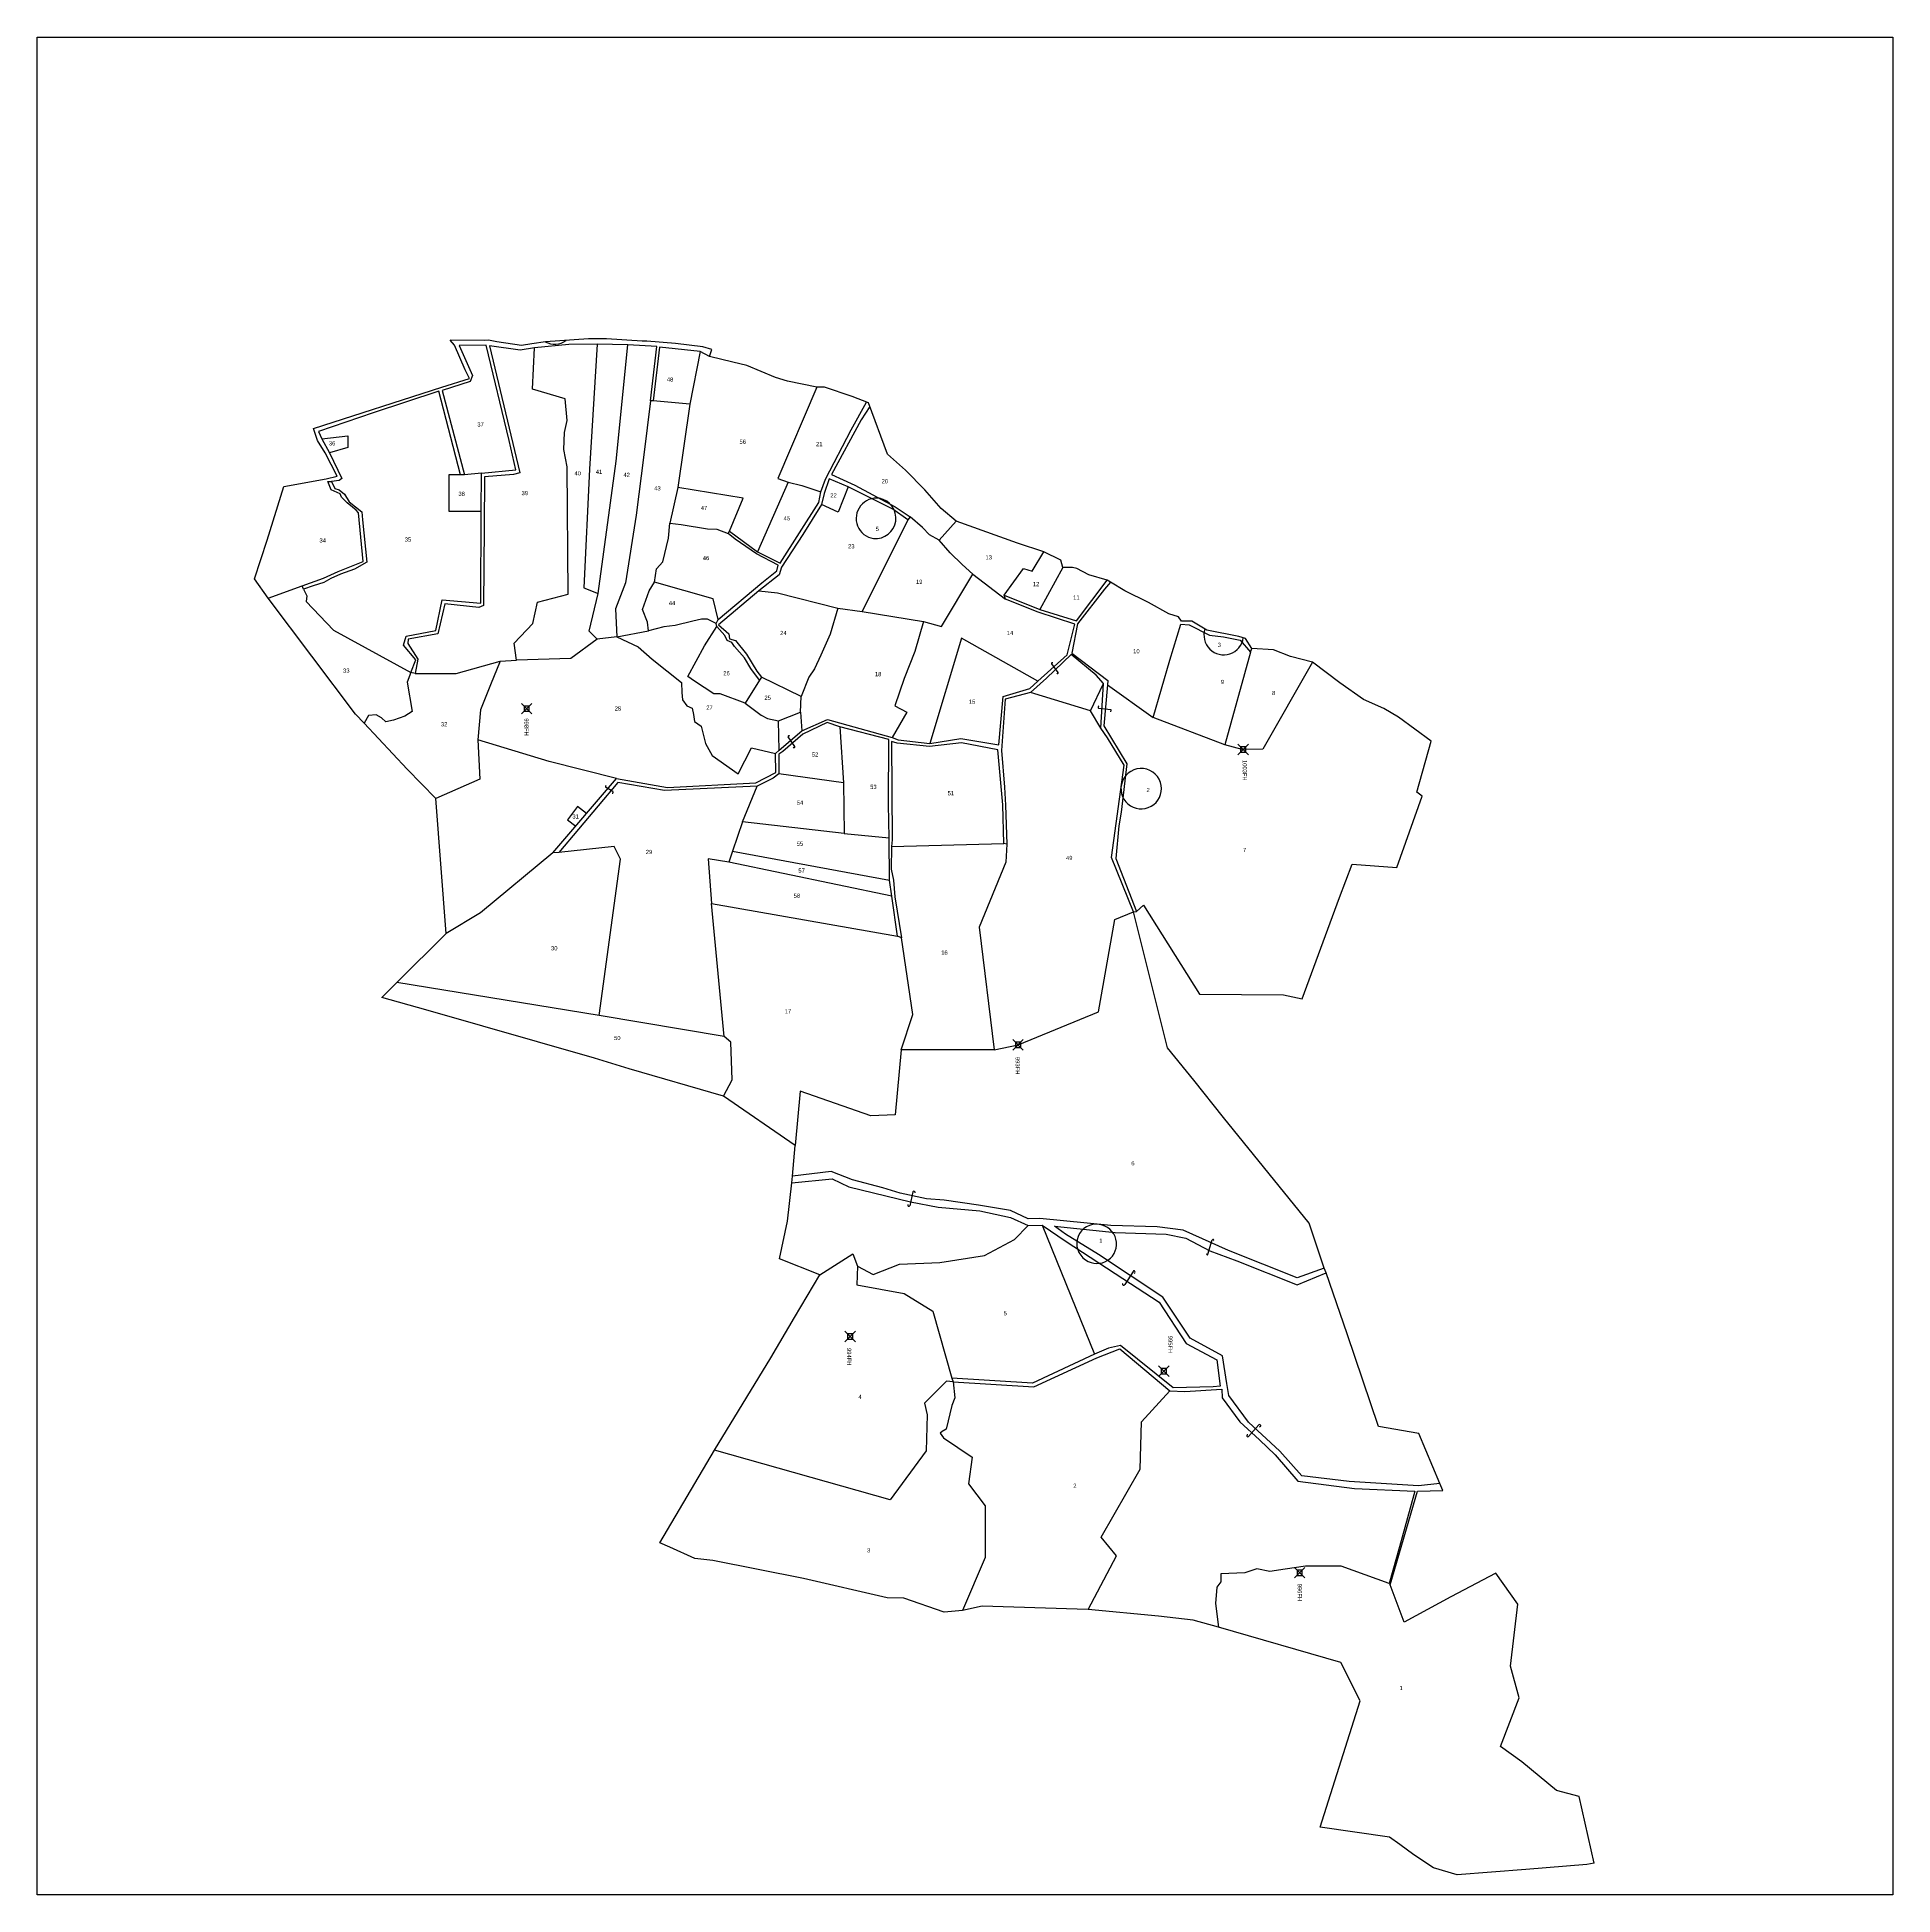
# Model space of a CAD drawing. Extents: x 149220 to 150985, y 177779 to 179546.
import ezdxf

# ---------------------------------------------------------------- set-up
doc = ezdxf.new("R2010")
doc.units = 0
doc.header["$MEASUREMENT"] = 0
doc.header["$PDMODE"] = 67
doc.header["$PDSIZE"] = 5
for name, color, linetype in [('BORDER-B', 3, 'CONTINUOUS'), ('IMAGE', 7, 'CONTINUOUS'), ('LINK', 4, 'CONTINUOUS'), ('NO', 1, 'CONTINUOUS'), ('PARCEL', 6, 'CONTINUOUS'), ('ROAD', 2, 'CONTINUOUS'), ('TRIG-P', 2, 'CONTINUOUS'), ('TRIG-T', 1, 'CONTINUOUS')]:
    doc.layers.add(name, color=color, linetype=linetype)
picture_1 = doc.add_image_def('image1.tif', size_in_pixel=(8329, 8338))

msp = doc.modelspace()

# ---------------------------------------------------------------- linework, layer by layer
at = {"layer": 'BORDER-B'}
for points in [[(150506.3, 177833.8), (150440.5, 177843.5), (150478.4, 177963.8), (150460, 178000), (150343.8, 178033.7), (150319.6, 178040.5), (150286.5, 178044.2), (150219.8, 178050.5), (150209.2, 178051), (150118.8, 178053.6), (150100, 178049.6), (150082.7, 178048.1), (150044.3, 178061.2), (150028.6, 178061.7), (149948.9, 178079.9), (149862.5, 178097.3), (149845.4, 178099), (149821.6, 178109.7), (149812.2, 178113.9), (149864.2, 178202), (149917.8, 178290.1), (149940.4, 178328.4), (149964.3, 178368.8), (149925.9, 178384.1), (149933.6, 178419.9), (149937.9, 178456.5), (149938.3, 178462.9), (149940.8, 178491.8), (149872.7, 178539), (149782.9, 178565), (149750.2, 178575.1), (149589.7, 178621.1), (149547.6, 178632.6), (149562, 178647.1), (149608.9, 178693.5), (149599.1, 178822), (149571.8, 178850.1), (149530.8, 178893.8), (149522.7, 178902.3), (149439.7, 179012.6), (149426.5, 179030.9), (149438.8, 179067.9), (149454.6, 179119), (149494.7, 179126), (149505.1, 179128.8), (149493.8, 179150.9), (149486.7, 179162.7), (149482.7, 179174.1), (149604.8, 179213.4), (149631.1, 179221.6), (149627.1, 179229.8), (149617, 179253.3), (149612.8, 179258.2)], [(149861.6, 179249.2), (149853.1, 179251.8), (149827.1, 179254.8), (149799.7, 179257.1), (149795.3, 179257.1), (149761.4, 179259.2), (149744.5, 179259.2), (149703.3, 179256.6), (149690.6, 179254.5), (149680.6, 179252.9), (149657.3, 179256.5), (149649.1, 179258.2), (149645.2, 179257.6), (149612.8, 179258.2)], [(150546.1, 178876.6), (150546.1, 178876.6), (150514.9, 178899.4), (150501.1, 178907.7), (150481.5, 178916.1), (150459, 178932.2), (150433, 178951.7), (150412.1, 178957.2), (150396, 178963.6), (150375.5, 178964.9), (150369.4, 178974.2), (150362.9, 178976.2), (150332.7, 178982.3), (150318.3, 178990.6), (150308.6, 178990.6), (150305.5, 178994.9), (150296.5, 178997.8), (150277.2, 179008.4), (150254.7, 179019.6), (150240.9, 179027.7), (150240.9, 179027.7), (150237.7, 179029.9), (150220.3, 179034.7), (150208.8, 179040.8), (150204.9, 179041.8), (150195.6, 179041.8), (150193.7, 179048.9), (150177.6, 179056.6), (150152.5, 179064.9), (150135.8, 179071), (150094.1, 179085.8), (150079.9, 179098), (150064.2, 179115.7), (150045.9, 179134.3), (150028.8, 179149.7), (150010.6, 179198.4), (149995.2, 179204.5), (149968.9, 179213.2), (149961.5, 179213.2), (149933.8, 179219), (149922.3, 179222.5), (149895, 179234.1), (149881.5, 179237), (149859.6, 179242.4), (149861.6, 179249.2)], [(150701, 177809.1), (150686.9, 177872.5), (150665.3, 177878.4), (150632.2, 177905.5), (150612, 177920.3), (150629.8, 177966.6), (150621.4, 177996.6), (150628.3, 178055.7), (150607.6, 178085.2), (150564.7, 178062.6), (150520.4, 178038.5), (150507.1, 178073.9), (150532.9, 178163.2), (150557, 178163.6), (150554.3, 178170.4), (150534.4, 178218.1), (150495.9, 178224.6), (150466.1, 178312.8), (150446.1, 178370.8), (150444.2, 178375.3), (150430, 178418.1), (150348.3, 178518.5), (150320.1, 178554), (150295.1, 178584.8), (150262.7, 178714.2), (150265.7, 178714.6), (150272.2, 178720.7), (150325.7, 178636), (150405.5, 178635.2), (150423.4, 178631.4), (150458.9, 178728), (150470.7, 178759.5), (150513.4, 178756.4), (150537.5, 178824.3), (150532.2, 178828.2), (150546.1, 178876.6)], [(150701, 177809.1), (150694.1, 177807.8), (150635.9, 177803.1), (150570.8, 177798.1), (150548.2, 177804.7), (150529.5, 177817.2), (150516.3, 177826.9), (150506.3, 177833.8)]]:
    msp.add_lwpolyline(points, dxfattribs=at)
at = {"layer": 'LINK'}
for points in [[(150191, 178941.9), (150185, 178950)], [(150241.3, 178906.4), (150229.8, 178907.8)], [(149940.7, 178871.5), (149934.2, 178880.7)], [(149767.5, 178828.7), (149760.6, 178832.7)], [(150052.8, 178447.8), (150050, 178434.5)], [(150333.6, 178388.6), (150337.6, 178402.2)], [(150262.4, 178372.2), (150254.5, 178359.6)], [(150382.2, 178226.3), (150372.1, 178215)]]:
    msp.add_lwpolyline(points, dxfattribs=at)
for centre, radius, start, end in [((150185.5, 178950.5), 0.687, 42.5618, 224.8504), ((150190.4, 178941.6), 0.658, 210.286, 24.4951), ((150230.2, 178908.8), 1.06, 108.6925, 248.2903), ((150241, 178905.7), 0.781, 246.109, 64.1744), ((149935, 178881), 0.851, 22.6437, 200.9304), ((149939.9, 178871.2), 0.853, 213.5539, 21.9286), ((149761.2, 178833.3), 0.848, 87.714, 226.475), ((149767, 178828), 0.86, 257.2357, 49.6008), ((150053.9, 178447.2), 1.21, 339.4543, 152.8562), ((150049.1, 178435.2), 1.11, 142.7321, 324.4459), ((150333, 178388.5), 0.658, 134.3593, 8.7961), ((150338.3, 178401.7), 0.839, 324.631, 143.354), ((150263.3, 178371.6), 1.06, 281.0176, 146.4011), ((150253.5, 178360), 1.05, 130.6301, 335.6701), ((150371.5, 178215.8), 0.996, 90, 306.895), ((150382.8, 178225.4), 1.06, 270, 124.2289)]:
    msp.add_arc(centre, radius, start, end, dxfattribs=at)
at = {"layer": 'PARCEL'}
for points in [[(149752.6, 179254.4), (149745.3, 179135.3), (149739.8, 179022.3), (149753.4, 179017.2)], [(149771.2, 178975.7), (149752.5, 178973.6), (149744.9, 178981.2), (149753.4, 179017.2), (149770.8, 179143), (149781.7, 179253.5)], [(149752.5, 178973.6), (149727.5, 178955.3), (149675.8, 178953.7), (149673.7, 178969.7), (149691.5, 178988.4), (149695.8, 179008.7), (149725, 179016.3), (149724.1, 179137.5), (149720.8, 179154), (149721.6, 179170.1), (149724.1, 179181.5), (149722, 179202.3), (149691.1, 179211.6), (149693.1, 179250.7)], [(149850.5, 179247.3), (149840.7, 179197.2), (149806, 179200.4)], [(149803.3, 179200.4), (149797, 179148.9), (149789.8, 179091.7), (149779.7, 179027.3), (149769.9, 179002.4), (149771.2, 178975.7), (149801.3, 178981.6), (149800.4, 178989.7), (149795.8, 179001.9), (149802.1, 179019.7), (149807.2, 179027.8), (149808.9, 179040.5), (149815.2, 179047.3), (149820.3, 179069.7), (149821.6, 179084.1)], [(149961.5, 179213.2), (149924.6, 179126.4), (149934.3, 179123.1), (149947.4, 179119.7), (149965.3, 179113.8)], [(149840.7, 179197.2), (149829.2, 179118)], [(149490.8, 179164.3), (149515.5, 179167), (149515.5, 179156), (149497.9, 179151)], [(149622.6, 179130), (149611.4, 179129.8), (149611.4, 179095.5), (149642.3, 179095.3)], [(149642.6, 179131.6), (149626.3, 179130)], [(149878.5, 179076.5), (149891.5, 179107.8), (149829.2, 179118), (149821.6, 179084.1), (149832.6, 179082.8), (149857.6, 179078.6), (149866.5, 179078.2), (149877.1, 179074.3)], [(149934.3, 179123.1), (149905, 179056.6)], [(149991.5, 179118.6), (149981.8, 179094.3), (149965.9, 179101.6)], [(150048.1, 179087.1), (150004.8, 179000)], [(150109.9, 179035.6), (150099.7, 179044.5), (150088.3, 179055.9), (150078.1, 179067.8), (150068.8, 179072.9), (150062, 179079.7), (150050.4, 179089.9)], [(150094.1, 179085.8), (150078.1, 179067.8)], [(150139.9, 179015.6), (150158.2, 179040.7), (150166.3, 179038.2), (150177.6, 179056.6)], [(150195.6, 179041.8), (150173.8, 179001.9)], [(149439.7, 179012.6), (149471.9, 179024.4)], [(149867.8, 178992.2), (149863.1, 179012.1), (149807.2, 179027.8)], [(149906.5, 179019.7), (149924.3, 179017.8), (149981.5, 179003), (150004.8, 179000), (150062.9, 178990.3), (150080.2, 178985.6), (150109.9, 179035.6), (150141.2, 179011.7)], [(149473.1, 179021.3), (149476.5, 179014.8), (149475.7, 179009.3), (149501.9, 178982.2), (149575.4, 178941.9), (149571.8, 178932.7), (149576.5, 178904.7), (149569.7, 178900.5), (149558.7, 178896.7), (149551.5, 178895), (149547.3, 178898.8), (149542.2, 178901.7), (149535, 178900.9), (149530.8, 178893.8)], [(149865.8, 178988.5), (149857.6, 178992.6), (149851.7, 178992.6), (149843.6, 178990.9), (149826.7, 178986.7), (149816.1, 178985.4), (149801.3, 178981.6)], [(149981.5, 179003), (149974.3, 178978.4), (149965.4, 178958.5), (149959.5, 178945.4), (149954, 178937.4), (149946.8, 178919.2)], [(150062.9, 178990.3), (150054.8, 178961.9), (150044.7, 178936.1), (150035.8, 178910.3), (150047.2, 178904.3), (150033.2, 178880)], [(150238, 178930.2), (150281.4, 178899), (150297.5, 178953.5), (150307.9, 178987.9)], [(149771.2, 178975.7), (149791.7, 178966.2), (149804.8, 178954.7), (149832.8, 178932.3), (149833.2, 178923), (149833.7, 178915.8), (149837.9, 178910.3), (149843, 178908.1), (149844.2, 178901.8), (149845.1, 178895.4), (149851.4, 178890.8), (149855.7, 178874.3), (149862, 178862.8), (149886.6, 178845.5), (149899.3, 178870.4), (149922.4, 178864.8)], [(149893.4, 178912.8), (149869.7, 178921.7), (149863.7, 178921.7), (149845.1, 178933.6), (149838.7, 178938.2), (149854.8, 178967.4), (149866.3, 178985.7)], [(150171.7, 178933.6), (150099.3, 178974.6), (150069.2, 178874.3)], [(149579.4, 178941), (149618.4, 178941.1), (149660.4, 178952.6), (149675.8, 178953.7)], [(149660.4, 178952.6), (149651.1, 178930.1), (149641.7, 178906.4), (149639.2, 178878), (149640.9, 178840.3), (149599.1, 178822)], [(150374, 178961.4), (150349.6, 178873.1)], [(149907, 178934.5), (149893.4, 178912.8), (149908.6, 178901.4), (149914.6, 178898), (149925.2, 178895.9)], [(149945.9, 178904.3), (149946.8, 178919.2), (149909, 178937.6)], [(150433, 178951.7), (150385.9, 178868.9), (150366.1, 178868.6), (150349.6, 178873.1), (150281.4, 178899)], [(150221.8, 178905.6), (150164.8, 178922.9)], [(150231.8, 178889), (150221.8, 178905.6), (150234.4, 178931.5)], [(149925.7, 178867.9), (149925.2, 178895.9), (149945.9, 178904.3), (149947.2, 178886.5)], [(149983.4, 178890.2), (149987, 178837.1), (149925.5, 178845.4)], [(149770.9, 178841.2), (149707, 178857.3), (149639.2, 178878)], [(149987.7, 178788.9), (149890.8, 178799.7), (149904.8, 178833.7)], [(149987, 178837.1), (149987.7, 178788.9), (150030.3, 178784.7)], [(149742.3, 178807.7), (149733.9, 178814.3), (149724.5, 178801.7), (149732.2, 178795.7)], [(149890.8, 178799.7), (149881.4, 178772.1), (149877.9, 178761.6), (149858.3, 178764.8), (149861.4, 178722.1), (150038.3, 178691)], [(149754.6, 178615.7), (149774.8, 178764.3), (149768.9, 178776.5), (149716, 178770.6)], [(150032.6, 178776.5), (150139.6, 178779.1)], [(150142.2, 178778.6), (150141.4, 178761.4), (150115.9, 178699.6), (150130.2, 178583.1), (150153, 178587.7), (150229.6, 178619.1), (150245, 178706.9), (150262.7, 178714.2)], [(149710.5, 178770.3), (149641.6, 178713.2), (149608.9, 178693.5)], [(150032.9, 178729), (149877.9, 178761.6)], [(149881.4, 178772.1), (150030.6, 178744.3)], [(149872.7, 178539), (149881, 178554.4), (149879.9, 178590.4), (149873.3, 178595.6), (149861.4, 178722.1)], [(150130.2, 178583.1), (150041.7, 178583.1), (150052.9, 178616.7), (150042, 178689.4)], [(149873.3, 178595.6), (149754.6, 178615.7), (149562, 178647.1)], [(150041.7, 178583.1), (150036, 178521.2), (150012.9, 178520.1), (149945.7, 178543.6), (149940.8, 178491.8)], [(150000.3, 178377.2), (150015.3, 178369.3), (150040.3, 178379.2), (150078.7, 178380.5), (150121.2, 178387.2), (150149.5, 178402.6), (150162.7, 178415.7)], [(150176, 178416.1), (150225.6, 178293.4)], [(149964.3, 178368.8), (149995.7, 178388.8), (150000.3, 178377.2), (149999.5, 178359.3), (150044.5, 178351.3), (150072, 178334.3), (150089.9, 178270.7)], [(150091.2, 178267), (150084.9, 178267.6), (150064.1, 178246.8), (150066.6, 178235.6), (150065.7, 178201.4), (150031.2, 178154.8), (149864.2, 178202)], [(150091.2, 178267), (150093, 178252), (150090.1, 178244.5), (150084.7, 178222), (150080.9, 178220), (150078.8, 178218.3), (150082.2, 178213.7), (150109.2, 178195.4), (150105.9, 178170), (150121.7, 178149.1), (150121.7, 178100), (150100, 178049.6)], [(150219.8, 178050.5), (150246.7, 178101.7), (150232.2, 178119.2), (150269.3, 178184.1), (150270.5, 178229.1), (150297.3, 178258.7)], [(150506, 178075.2), (150460.5, 178091.7), (150426.3, 178091.7), (150407.2, 178088.8), (150392.6, 178086.7), (150380.1, 178089.2), (150368.8, 178085.4), (150345.9, 178084.6), (150345.9, 178076.7), (150342.2, 178071.7), (150340.9, 178056.3), (150343.8, 178033.7)]]:
    msp.add_lwpolyline(points, dxfattribs=at)
for centre, radius, start, end in [((149712.1, 179273.6), 19.3, 242.5558, 304.7972), ((150018.3, 179088.5), 19.3, 81.6796, 261.7556), ((150017.5, 179088.7), 19.3, 264.1196, 79.3156), ((150348.6, 178977.5), 18.8, 161.5975, 352.0701), ((150270.2, 178831.3), 19.3, 18.4049, 167.4445), ((150270.2, 178831.5), 19.3, 168.1579, 17.6915), ((150227.2, 178398.7), 18.4, 80.6371, 237.3726), ((150228.1, 178398.3), 18.6, 234.5027, 83.5069)]:
    msp.add_arc(centre, radius, start, end, dxfattribs=at)
at = {"layer": 'ROAD'}
for points in [[(149859.6, 179242.4), (149850.5, 179247.3), (149811.9, 179251.3), (149806, 179200.4), (149803.3, 179200.4), (149809.4, 179251.9), (149781.7, 179253.5), (149752.6, 179254.4), (149725.8, 179253.8), (149693.1, 179250.7), (149679.5, 179248.5), (149650.2, 179252.8), (149678.9, 179131.9), (149673, 179130.4), (149645.5, 179128.2), (149645.2, 179080.1), (149644.5, 179005.8), (149639.9, 179003.6), (149607.8, 179007.3), (149601, 178978.6), (149572.9, 178973.7), (149572.6, 178969.4), (149582.1, 178954.6), (149579.4, 178941), (149575.4, 178941.9), (149580, 178954), (149568.3, 178967.8), (149571, 178976.5), (149599.1, 178982), (149605.3, 179011), (149642, 179008), (149642.3, 179095.3), (149642.6, 179131.6), (149675.3, 179134.7), (149668.9, 179162.7), (149646.9, 179253.4), (149621.3, 179253.1), (149634, 179224.4), (149631.8, 179218.6), (149605, 179210.2), (149626.3, 179130), (149622.6, 179130), (149601.9, 179209.6), (149539.5, 179189), (149487.4, 179171.1), (149490.8, 179164.3), (149497.9, 179151), (149509.6, 179126.6), (149507.1, 179124.5), (149500, 179123.5), (149503.1, 179117.1), (149507.1, 179115.8), (149512.1, 179111.5), (149516.7, 179104.4), (149528.7, 179094.9), (149529.4, 179087.1), (149533.4, 179047), (149521.9, 179040.3), (149508.3, 179035.5), (149499.3, 179031.2), (149492.5, 179027.5), (149482.4, 179024.4), (149473.1, 179021.3), (149471.9, 179024.4), (149492.2, 179031.5), (149506.1, 179038), (149529.9, 179047.6), (149525.6, 179093.8), (149523.4, 179096.3), (149514.8, 179103.4), (149509.5, 179108.6), (149508, 179112), (149499.6, 179115.7), (149496.3, 179123.5), (149500, 179123.5)], [(150011.9, 179195.1), (150003.7, 179182.3), (149975.6, 179130.3), (149997.8, 179120.1), (150036.2, 179099.6), (150050.4, 179089.9), (150048.1, 179087.1), (150033.9, 179097.3), (149991.5, 179118.6), (149973.3, 179126), (149968.7, 179112.1), (149965.9, 179101.6), (149948.3, 179073.2), (149928.1, 179042.2), (149925.8, 179034.8), (149906.5, 179019.7), (149868.1, 178987.3), (149878, 178978.8), (149878.6, 178974), (149884.3, 178972.3), (149894.8, 178959.2), (149904.5, 178943.3), (149909, 178937.6), (149907, 178934.5), (149898.8, 178945.6), (149892.8, 178955.8), (149883.1, 178966.6), (149880.6, 178970.3), (149876.3, 178972.3), (149874, 178977.1), (149866.3, 178985.7), (149865.8, 178988.5), (149867.8, 178992.2), (149909.3, 179027.2), (149923.5, 179038.7), (149924.9, 179044.1), (149904.1, 179054.7), (149883.9, 179068.6), (149877.1, 179074.3), (149878.5, 179076.5), (149905, 179056.6), (149926.6, 179045.8), (149963.6, 179103.6), (149965.3, 179113.8), (149969.8, 179125.7), (149994.3, 179172.9), (150008.8, 179199.1)], [(150262.7, 178714.2), (150241.9, 178765.8), (150253.9, 178853.8), (150238, 178879.7), (150231.8, 178889), (150234.4, 178931.5), (150227.2, 178939.5), (150203.4, 178958.9), (150180, 178936.6), (150164.8, 178922.9), (150140.7, 178916.7), (150137.1, 178867.8), (150140.2, 178832.8), (150141.1, 178815.6), (150142.2, 178778.6), (150139.6, 178779.1), (150138.6, 178816.1), (150133.9, 178868.4), (150099.2, 178874.9), (150068.9, 178871.5), (150038.1, 178874.6), (150032.6, 178876.4), (150033.2, 178782.7), (150032.6, 178776.5), (150032.4, 178754.8), (150034.5, 178744.2), (150035.7, 178728.4), (150042, 178689.4), (150038.3, 178691), (150032.9, 178729), (150030.6, 178744.3), (150030.3, 178784.7), (150029.8, 178816.3), (150030.1, 178878.3), (149983.4, 178890.2), (149971.3, 178894.3), (149948.2, 178883.2), (149929.1, 178866.6), (149925.5, 178864.3), (149925.5, 178845.4), (149920, 178841.5), (149904.8, 178833.7), (149816.5, 178829.6), (149772.2, 178837.3), (149716, 178770.6), (149710.5, 178770.3), (149770.9, 178841.2), (149819.6, 178832.4), (149903.5, 178836.8), (149922.6, 178846.7), (149922.4, 178864.8), (149925.7, 178867.9), (149947.2, 178886.5), (149971.6, 178897.1), (150033.2, 178880), (150038.9, 178877.7), (150069.2, 178874.3), (150098.7, 178879.2), (150134.7, 178873), (150138.8, 178919.1), (150164.2, 178926.8), (150171.7, 178933.6), (150199.7, 178958.7), (150206.9, 178987.9), (150172.2, 178999.3), (150141.2, 179011.7), (150139.9, 179015.6), (150173.8, 179001.9), (150208.7, 178991), (150237.7, 179029.9)], [(150240.9, 179027.7), (150235.3, 179021.3), (150209.4, 178988.1), (150204, 178960.3), (150238.4, 178934.4), (150238, 178930.2), (150234.5, 178891.2), (150256.5, 178854.9), (150251.1, 178808.9), (150248.8, 178796.2), (150246.1, 178765), (150265.7, 178714.6)], [(150307.9, 178987.9), (150315.8, 178987.3), (150335, 178977.3), (150348.4, 178975.7), (150364.2, 178972.7), (150374, 178961.4), (150375.5, 178964.9)], [(149937.9, 178456.5), (149976.3, 178460.3), (149991.9, 178452.7), (150050.6, 178438.2), (150076.9, 178433.3), (150116.6, 178429.8), (150145.9, 178423.4), (150162.7, 178415.7), (150176, 178416.1), (150198.9, 178400.5), (150252.6, 178365.4), (150287.3, 178343), (150313, 178303.7), (150342, 178288), (150345.3, 178263), (150338.7, 178262.3), (150300.6, 178261.3), (150250.3, 178301.7), (150238.9, 178299), (150225.6, 178293.4), (150166.6, 178265.7), (150089.9, 178270.7), (150091.2, 178267), (150167.9, 178262.3), (150227.9, 178290), (150249.9, 178298.4), (150297.3, 178258.7), (150311.7, 178258), (150346.7, 178260), (150347.3, 178252), (150364, 178229), (150382.7, 178212), (150397.6, 178197.8), (150419.2, 178172.5), (150472.9, 178165.5), (150530.6, 178163.2), (150526, 178146.8), (150516, 178110.2), (150506, 178075.2), (150507.1, 178073.9)], [(150444.2, 178375.3), (150418.4, 178366.2), (150353.2, 178392.1), (150310.2, 178411.5), (150285.4, 178414.6), (150241.2, 178415.7), (150173.7, 178422.6), (150162.7, 178422.2), (150145.9, 178430.2), (150115.4, 178435.2), (150082.7, 178439.8), (150065.9, 178441.3), (150040.7, 178446.6), (150024.3, 178451.6), (149995.4, 178459.2), (149975.2, 178467.2), (149938.3, 178462.9)], [(150554.3, 178170.4), (150533.9, 178168.2), (150468, 178172.4), (150423, 178177.8), (150402, 178201), (150372.3, 178228.8), (150353.6, 178254), (150351.7, 178265.4), (150347.5, 178291.7), (150316.7, 178308.8), (150290.7, 178347.7), (150229.4, 178388.1), (150198.1, 178407.5), (150187.8, 178415.3), (150245.4, 178409.3), (150293.8, 178407.7), (150312.5, 178403.9), (150335.3, 178391.7), (150361.2, 178382.2), (150418.4, 178359.3), (150446.1, 178370.8)]]:
    msp.add_lwpolyline(points, dxfattribs=at)
at = {"layer": 'TRIG-P'}
for p in [(149685.5, 178907.5), (150367.2, 178868.6), (150153, 178587.7), (149993.2, 178310.3), (150291.7, 178277.3), (150420.9, 178085.5)]:
    msp.add_point(p, dxfattribs=at)

# ---------------------------------------------------------------- texts
at = {"layer": 'NO'}
for s, p in [('48', (149818.9, 179218.7)), ('37', (149638.6, 179175.9)), ('36', (149497.4, 179157.9)), ('56', (149888, 179159.4)), ('21', (149960.8, 179157.2)), ('40', (149731, 179129.4)), ('41', (149751.3, 179130.9)), ('42', (149777.6, 179127.9)), ('38', (149620.6, 179109.9)), ('39', (149680.7, 179110.6)), ('43', (149806.9, 179115.1)), ('22', (149974.4, 179108.4)), ('20', (150023.2, 179121.9)), ('47', (149851.2, 179096.4)), ('45', (149930, 179086.6)), ('5', (150017.6, 179076.5)), ('34', (149488.4, 179065.6)), ('35', (149569.5, 179066.4)), ('23', (149991.3, 179060)), ('46', (149853.1, 179048.8)), ('13', (150122, 179049.5)), ('19', (150055.9, 179026.2)), ('12', (150167.1, 179024)), ('44', (149820.8, 179006)), ('11', (150205.4, 179011.2)), ('24', (149926.7, 178977.5)), ('14', (150142.3, 178977.5)), ('3', (150342.9, 178966.2)), ('10', (150262.5, 178960.2)), ('33', (149510.9, 178941.7)), ('26', (149872.6, 178939.2)), ('18', (150016.8, 178938.4)), ('9', (150345.9, 178930.9)), ('25', (149911.7, 178915.9)), ('8', (150394.7, 178920.4)), ('28', (149769.3, 178905.7)), ('27', (149856.4, 178906.5)), ('15', (150106.2, 178912.2)), ('32', (149604, 178890.7)), ('52', (149956.8, 178861.9)), ('53', (150012.3, 178831.1)), ('51', (150086, 178825.1)), ('2', (150275.2, 178828.1)), ('54', (149942.5, 178816.1)), ('31', (149729, 178803)), ('55', (149942.5, 178777)), ('29', (149798.8, 178769.2)), ('49', (150198.6, 178763.5)), ('7', (150366.9, 178771)), ('57', (149944, 178751.5)), ('58', (149939.5, 178727.5)), ('30', (149708.7, 178677.6)), ('16', (150079.9, 178673.5)), ('17', (149931.1, 178617.6)), ('50', (149768.7, 178592.2)), ('6', (150260.7, 178473)), ('1', (150230.2, 178399.4)), ('5', (150139.3, 178330.3)), ('4', (150001.1, 178250.8)), ('2', (150205.5, 178166.3)), ('3', (150009.4, 178104.8)), ('1', (150515.9, 177973.8))]:
    msp.add_text(s, height=4, dxfattribs=at).set_placement(p)
at = {"layer": 'TRIG-T'}
for s, p in [('998FH', (149683.4, 178898.3)), ('1003FH', (150366.7, 178858.7)), ('993FH', (150150.6, 178576.2)), ('994FH', (149990.3, 178299.3)), ('995FH', (150295.9, 178310.9)), ('996FH', (150419, 178075.1))]:
    msp.add_text(s, height=4, rotation=270, dxfattribs=at).set_placement(p)

# ---------------------------------------------------------------- pictures from other files: only their frames are drawn
at = {"layer": 'IMAGE'}
image = msp.add_image(picture_1, insert=(149219.8, 177779.1), size_in_units=(1765.3, 1767.3), dxfattribs=at)
image.dxf.flags = 15

doc.saveas('drawing.dxf')
